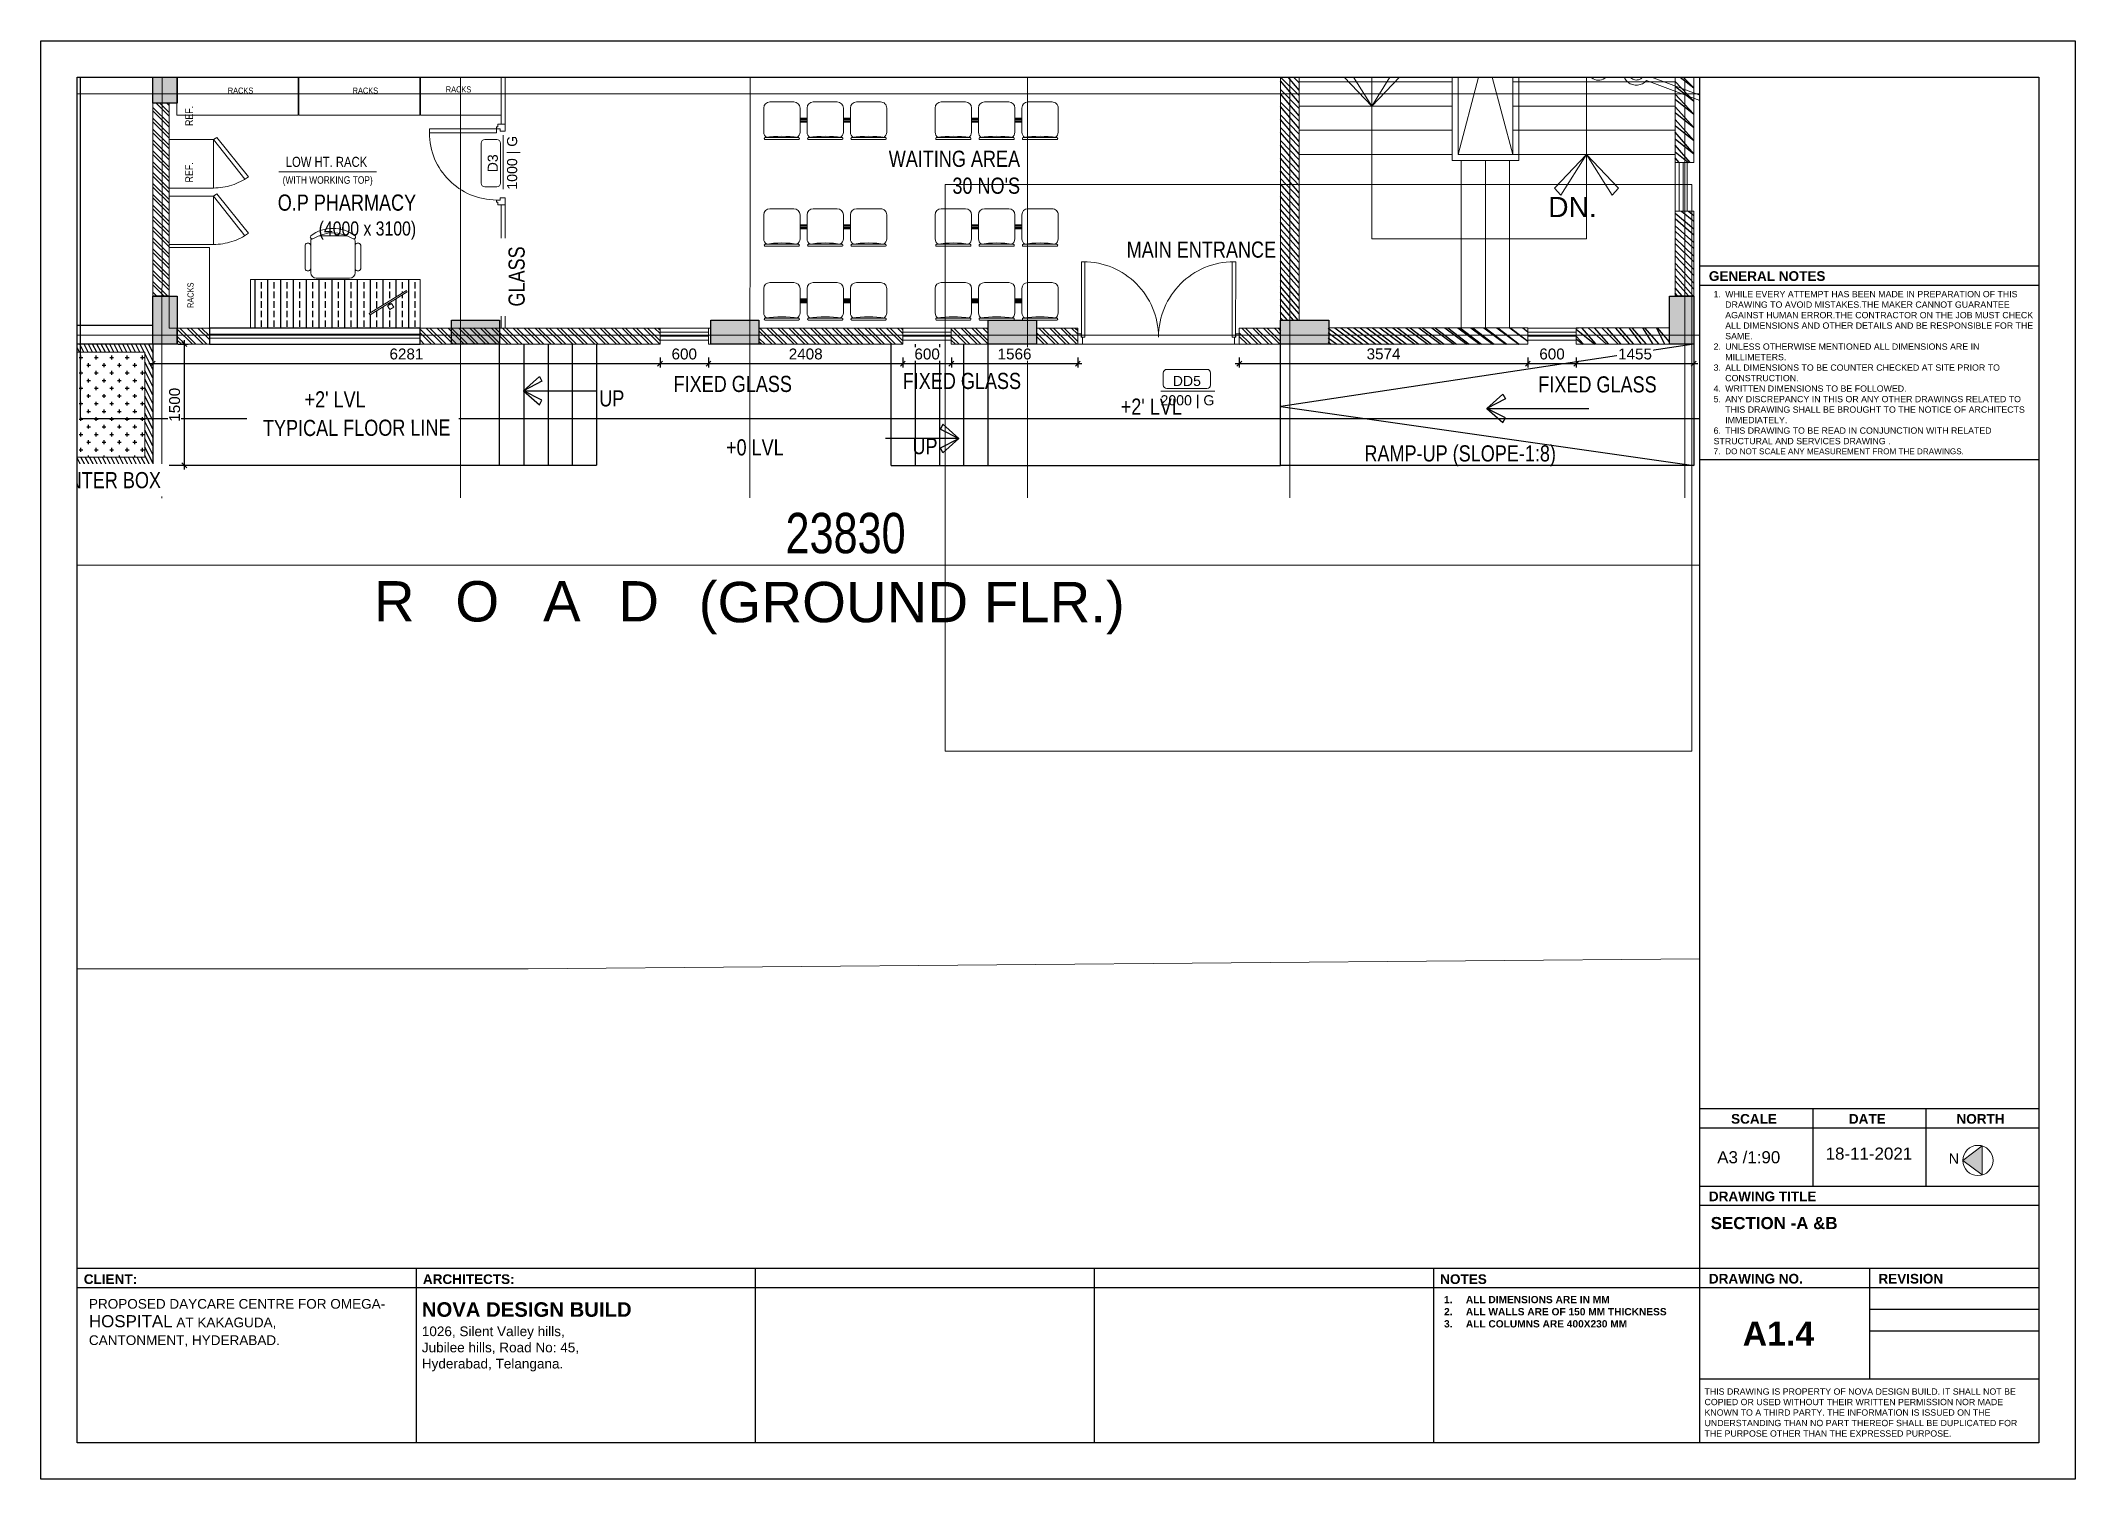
# Paper-space layout 'SECTION' of a CAD drawing. Header units: metres, sheet in millimetres. Extents: x 0 to 420, y 0 to 297.
# The model-space entities are those that its viewports show. They can reach past a viewport. Long polylines and large blocks are cut down to what shows.
import ezdxf
from ezdxf.enums import TextEntityAlignment as Align

# ---------------------------------------------------------------- set-up
doc = ezdxf.new("R2010")
doc.units = ezdxf.units.M
doc.header["$LTSCALE"] = 5
doc.header["$PDMODE"] = 3
doc.header["$PDSIZE"] = 20
for name, pattern in [('CENTER', [2, 1.25, -0.25, 0.25, -0.25]), ('CONTINUA', [0]), ('DASHED', [0.75, 0.5, -0.25]), ('HIDDEN', [0.375, 0.25, -0.125])]:
    doc.linetypes.add(name, pattern=pattern)
for name, color, linetype in [('A-COLUMN', 3, 'Continuous'), ('A-DIM', 2, 'Continuous'), ('A-hatch', 251, 'Continuous'), ('A-PLOT BOUNDARY', 1, 'Continuous'), ('A-TEXT', 3, 'Continuous'), ('A-TEXT-DOOR', 11, 'Continuous'), ('A-TITLE-BORDER', 250, 'Continuous'), ('A-Wall', 1, 'Continuous'), ('WINDOW', 4, 'Continuous')]:
    doc.layers.add(name, color=color, linetype=linetype)
for name, color, linetype, lineweight in [('A-DETL-LLIN', 251, 'Continuous', 5), ('A-Door', 11, 'Continuous', 15), ('A-DOOR-FRAM', 11, 'Continuous', 9), ('A-FLOR-GRID', 252, 'CENTER', 9), ('A-FURN', 251, 'Continuous', 5), ('A-FURN-FREE', 253, 'Continuous', 5), ('A-Furniture', 252, 'Continuous', 5), ('A-WALL-FULL', 4, 'Continuous', 15), ('A-WIND', 152, 'Continuous', 5), ('I-FURN', 55, 'Continuous', 9)]:
    doc.layers.add(name, color=color, linetype=linetype, lineweight=lineweight)
doc.styles.add('Arial', font='arial.ttf', dxfattribs={"height": 135})
doc.styles.add('CEN GOTHIC', font='GOTHIC.TTF', dxfattribs={"width": 0.7})
doc.styles.add('century', font='GOTHIC.TTF', dxfattribs={"width": 0.8})
doc.styles.add('Century Gothic_B', font='GOTHICB.TTF', dxfattribs={"height": 200})
doc.styles.add('ISO', font='simplex.shx', dxfattribs={"width": 0.8})
doc.styles.add('simplex-0.8', font='simplex.shx', dxfattribs={"width": 0.8})
doc.dimstyles.new('1-50', dxfattribs={"dimscale": 50, "dimtxt": 5, "dimasz": 1.25, "dimexe": 1, "dimexo": 1, "dimgap": 0, "dimtad": 0, "dimdec": 0, "dimrnd": 5, "dimzin": 12, "dimdsep": 46, "dimtxsty": 'CEN GOTHIC', "dimblk": 'ARCHTICK', "dimcen": 1, "dimdle": 1, "dimclrd": 6, "dimclre": 6, "dimclrt": 256, "dimadec": 0, "dimazin": 3, "dimtfac": 1, "dimtdec": 0, "dimtmove": 1, "dimatfit": 2, "dimfxl": 5, "dimfxlon": 1, "dimtvp": 0.75, "dimtolj": 1, "dimtzin": 12, "dimlwd": 18, "dimlwe": 18, "dimarcsym": 0})
doc.dimstyles.new('NovaDB_MM', dxfattribs={"dimtxt": 135, "dimasz": 60, "dimexe": 50, "dimexo": 50, "dimgap": 50, "dimtad": 1, "dimdec": 0, "dimzin": 0, "dimdsep": 46, "dimtxsty": 'Arial', "dimblk": 'OBLIQUE', "dimcen": 12, "dimdle": 50, "dimadec": 0, "dimazin": 0, "dimtfac": 1, "dimtdec": 0, "dimtofl": 0, "dimtmove": 0, "dimatfit": 3, "dimldrblk": 'OPEN90', "dimfxl": 50, "dimfxlon": 1, "dimtolj": 1, "dimtzin": 0, "dimarcsym": 0})

psp = doc.layouts.new('SECTION')

# ---------------------------------------------------------------- texts
at = {"layer": 'A-COLUMN', "attachment_point": 1, "style": 'Arial'}
for s, width, insert, char_height in [('\\A1;\\pi-2.40001,l3.60001,t3.60001;{\\H1.08333x;1.^IWHILE EVERY ATTEMPT HAS BEEN MADE IN PREPARATION OF THIS \\P\\pi0,t1.2;DRAWING TO AVOID MISTAKES.THE MAKER CANNOT GUARANTEE \\PAGAINST HUMAN ERROR.THE CONTRACTOR ON THE JOB MUST CHECK \\PALL DIMENSIONS AND OTHER DETAILS AND BE RESPONSIBLE FOR THE \\PSAME.\\P\\pi-2.40001,t3.60001;2.^IUNLESS OTHERWISE MENTIONED ALL DIMENSIONS ARE IN \\P\\pi0,t1.2;MILLIMETERS.\\P\\pi-2.40001,t3.60001;3.^IALL DIMENSIONS TO BE COUNTER CHECKED AT SITE PRIOR TO \\P\\pi0,t1.2;CONSTRUCTION.\\P\\pi-2.40001,t3.60001;4.^IWRITTEN DIMENSIONS TO BE FOLLOWED.\\P5.^IANY DISCREPANCY IN THIS OR ANY OTHER DRAWINGS RELATED TO \\P\\pi0,t1.2;THIS DRAWING SHALL BE BROUGHT TO THE NOTICE OF ARCHITECTS \\PIMMEDIATELY.\\P\\pi-2.40001,t3.60001;6.^ITHIS DRAWING TO BE READ IN CONJUNCTION WITH RELATED \\P\\pi0,t1.2;STRUCTURAL AND SERVICES DRAWING .}\\P\\pi-2.40001,t3.60001;7.^IDO NOT SCALE ANY MEASUREMENT FROM THE DRAWINGS.', 68.3626, (343.96, 245.14), 1.2), ('\\A1;{\\fArial|b1|i0|c0|p34;NOVA DESIGN BUILD\\P\\fArial|b0|i0|c0|p34;\\H0.66667x;1026, Silent Valley hills, \\PJubilee hills, Road No: 45,\\PHyderabad, Telangana.}', 4341.8202, (78.5, 36.36), 3), ('\\A1;\\pi-4.5,l7.5,t7.5;{\\fArial|b1|i0|c0|p34;1.^IALL DIMENSIONS ARE IN MM\\P2.^IALL WALLS ARE OF 150 MM THICKNESS\\P3.^IALL COLUMNS ARE 400X230 MM }', 4341.8202, (286.52, 37.66), 1.5), ('\\A1;{\\H1.08333x;THIS DRAWING IS PROPERTY OF NOVA DESIGN BUILD. IT SHALL NOT BE COPIED OR USED WITHOUT THEIR WRITTEN PERMISSION NOR MADE KNOWN TO A THIRD PARTY. THE INFORMATION IS ISSUED ON THE UNDERSTANDING THAN NO PART THEREOF SHALL BE DUPLICATED FOR THE PURPOSE OTHER THAN THE EXPRESSED PURPOSE.}', 68.3626, (343.28, 18.58), 1.2)]:
    psp.add_mtext_dynamic_manual_height_columns(s, width=width, gutter_width=1, heights=[0], dxfattribs=dict(at, insert=insert, char_height=char_height))
at = {"layer": 'A-COLUMN', "insert": (9.78, 37.03), "char_height": 2, "width": 4341.8202, "attachment_point": 1, "style": 'Arial'}
psp.add_mtext('PROPOSED DAYCARE CENTRE FOR OMEGA-{\\H1.25x;\\PHOSPITAL} AT KAKAGUDA, \\PCANTONMENT, HYDERABAD.', dxfattribs=at)
at = {"layer": 'A-TEXT', "color": 3, "style": 'Arial'}
psp.add_text('N', height=2.12, dxfattribs=at).set_placement((393.69, 64.95))
at = {"layer": 'A-TEXT', "color": 3, "attachment_point": 1, "style": 'Arial'}
for s, width, heights, insert, char_height in [('{\\fArial|b1|i0|c0|p34;GENERAL NOTES}', 3235.3195, [0], (344.18, 249.22), 2), ('\\pi955.32599;{\\fArial|b1|i0|c0|p34;SCALE}', 1919.8812, [0], (-606.56, 75.22), 2), ('\\pi956.30825;{\\fArial|b1|i0|c0|p34;DATE}', 1919.8812, [0], (-583.23, 75.22), 2), ('\\pi955.18479;{\\fArial|b1|i0|c0|p34;NORTH}', 1919.8812, [0], (-559.89, 75.22), 2), ('\\A1;A3 /1:90', 300, [2.59], (345.91, 67.55), 2.5), ('18-11-2021', 300, [0], (368.29, 68.3), 2.5), ('{\\fArial|b1|i0|c0|p34;DRAWING TITLE}', 2653.6942, [0], (344.18, 59.22), 2), ('\\pi-7.5,l10,t10;{\\fArial|b1|i0|c0|p34;SECTION -A &B}', 6323.5565, [40.17], (342.06, 53.96), 2.5), ('{\\fArial|b1|i0|c0|p34;CLIENT:}', 1919.8812, [0], (8.72, 42.13), 2), ('{\\fArial|b1|i0|c0|p34;ARCHITECTS:}', 1919.8812, [0], (78.72, 42.13), 2), ('{\\fArial|b1|i0|c0|p34;NOTES}', 1919.8812, [0], (288.72, 42.13), 2), ('{\\fArial|b1|i0|c0|p34;DRAWING NO.}', 2653.6942, [0], (344.18, 42.22), 2), ('{\\fArial|b1|i0|c0|p34;REVISION}', 2653.6942, [0], (379.18, 42.22), 2), ('\\pi1409.2003;{\\fArial|b1|i0|c0|p34;A1.4}', 2832.9948, [0], (-1058.04, 32.38), 5)]:
    psp.add_mtext_dynamic_manual_height_columns(s, width=width, gutter_width=1, heights=heights, dxfattribs=dict(at, insert=insert, char_height=char_height))

msp = doc.modelspace()

# ---------------------------------------------------------------- texts
at = {"layer": 'A-TEXT'}
for s, insert, char_height, width, attachment_point, style in [('\\pi420.82337,t645.82337;{\\fArial|b0|i0|c0|p34;RACKS}', (564708.6, 43719), 75, 1119.464, 1, 'simplex-0.8'), ('\\pi420.82337,t645.82337;{\\fArial|b0|i0|c0|p34;RACKS}', (566254.9, 43719), 75, 1119.464, 1, 'simplex-0.8'), ('\\pi420.82337,t645.82337;{\\fArial|b0|i0|c0|p34;RACKS}', (567408.7, 43733.6), 75, 1119.464, 1, 'simplex-0.8'), ('{\\fArial|b0|i0|c0|p34;LOW HT. RACK}', (566856, 42734.3), 125, 1832.111, 9, 'ISO'), ("{\\fArial|b0|i0|c0|p34;WAITING AREA\\P30 NO'S}", (574942.1, 42400.7, 1202854.9), 200, 2075.039, 9, 'century'), ('DN.', (581483.4, 42364.8), 250, 1986.221, 1, 'Arial'), ('{\\fArial|b0|i0|c0|p34;MAIN ENTRANCE}', (576262.7, 41609.2), 200, 2849.714, 7, 'century'), ('{\\fArial|b0|i0|c0|p34;FIXED GLASS}', (572116.7, 39945.2), 200, 2437.611, 9, 'century'), ('{\\fArial|b0|i0|c0|p34;FIXED GLASS}', (574954.4, 39982.2), 200, 2437.611, 9, 'century'), ('{\\fArial|b0|i0|c0|p34;FIXED GLASS}', (582826.7, 39939.1), 200, 2437.611, 9, 'century'), ("{\\fArial|b0|i0|c0|p34;+2' LVL}", (566837.2, 39757), 200, 1630.991, 9, 'century'), ('\\pi673.88569;{\\fArial|b0|i0|c0|p34;UP}', (569056.3, 39766.1), 200, 1630.991, 7, 'century'), ("{\\fArial|b0|i0|c0|p34;+2' LVL}", (576946.2, 39667.4), 200, 1630.991, 9, 'century'), ('{\\fArial|b0|i0|c0|p34;+0 LVL}', (572014.8, 39159.6), 200, 1630.991, 9, 'century'), ('{\\fArial|b0|i0|c0|p34;UP}', (573920, 39174.2), 200, 1630.991, 9, 'century'), ('{\\fArial|b0|i0|c0|p34;RAMP-UP (SLOPE-1:8)}', (581579.6, 39027.2, 2405709.8), 200, 2615.307, 9, 'century'), ('\\pi11.74555;{\\fArial|b0|i0|c0|p34;\\T2;ROAD}', (566927.3, 37605.3), 500, 3182.768, 1, 'Century Gothic_B'), ('\\pi1485.8346;{\\fArial|b0|i0|c0|p34;(GROUND FLR.)}', (569476.5, 37595.9), 500, 8181.424, 1, 'Century Gothic_B')]:
    msp.add_mtext(s, dxfattribs=dict(at, insert=insert, char_height=char_height, width=width, attachment_point=attachment_point, style=style))
at = {"layer": 'A-TEXT', "insert": (567461.8, 41833, 574), "char_height": 200, "width": 2075.039, "attachment_point": 9, "style": 'century', "bg_fill": 2}
msp.add_mtext('{\\fArial|b0|i0|c0|p34;O.P PHARMACY\\P\\H0.875x;    (4000 x 3100)}', dxfattribs=at)
at = {"layer": 'A-TEXT', "insert": (564630, 40568.2), "char_height": 75, "width": 1119.464, "attachment_point": 1, "rotation": 90, "style": 'simplex-0.8'}
msp.add_mtext('\\pi420.82337,t645.82337;{\\fArial|b0|i0|c0|p34;RACKS}', dxfattribs=at)

# ---------------------------------------------------------------- blocks, each defined once
blk = doc.blocks.new('_ArchTick')
at = {"color": 0, "linetype": 'ByBlock', "const_width": 0.15}
blk.add_lwpolyline([(-0.5, -0.5), (0.5, 0.5)], dxfattribs=at)
blk = doc.blocks.new('*D389')
at = {"layer": 'A-DIM', "color": 6, "lineweight": 18, "transparency": 16777216}
for p, q in [((560865, 38053), (560865, 37753)), ((584698, 38053), (584698, 37753))]:
    blk.add_line(p, q, dxfattribs=at)
at = {"layer": 'A-DIM', "lineweight": 18, "transparency": 16777216}
blk.add_line((560815, 37803), (584748, 37803), dxfattribs=at)
at = {"layer": 'Defpoints', "color": 0, "transparency": 16777216}
for p in [(560865, 38392), (584698, 38392), (584698, 37803)]:
    blk.add_point(p, dxfattribs=at)
at = {"layer": 'A-DIM', "lineweight": 18, "transparency": 16777216, "xscale": 62.5, "yscale": 62.5, "zscale": 62.5, "rotation": 180}
blk.add_blockref('_ArchTick', (560865, 37803), dxfattribs=at)
at = {"layer": 'A-DIM', "lineweight": 18, "transparency": 16777216, "xscale": 62.5, "yscale": 62.5, "zscale": 62.5}
blk.add_blockref('_ArchTick', (584698, 37803), dxfattribs=at)
at = {"layer": 'A-DIM', "transparency": 16777216, "insert": (572781, 38197), "char_height": 500, "attachment_point": 5, "style": 'century'}
blk.add_mtext('\\A1;23830', dxfattribs=at)
blk = doc.blocks.new('C2')
at = {"layer": 'A-FURN-FREE'}
for p, q in [((0, 150), (0, -150)), ((375, 225), (75, 225)), ((440, 205), (440, -205)), ((465, 205), (465, -205)), ((75, -225), (375, -225))]:
    blk.add_line(p, q, dxfattribs=at)
for centre, radius, start, end in [((75, 150), 75, 90, 180), ((375, 150), 75, 29.8042, 90), ((1779, 0), 1354, 171.2925, 188.7075), ((453, 206), 12.5, 355.2643, 184.7357), ((75, -150), 75, 180, 270), ((375, -150), 75, 270, 330.1958), ((453, -206), 12.5, 175.2643, 4.7357)]:
    blk.add_arc(centre, radius, start, end, dxfattribs=at)
blk = doc.blocks.new('C3')
at = {"layer": 'A-Furniture'}
for p, q in [((-225, -215), (-312, -215)), ((-225, -220), (-312, -220)), ((-225, -233), (-312, -233)), ((-225, -247), (-312, -247)), ((312, -215), (225, -215)), ((312, -215), (225, -215)), ((312, -220), (225, -220)), ((312, -233), (225, -233)), ((312, -247), (225, -247)), ((-225, -260), (-312, -260)), ((-225, -265), (-312, -265)), ((312, -260), (225, -260)), ((312, -265), (225, -265)), ((312, -265), (225, -265))]:
    blk.add_line(p, q, dxfattribs=at)
at = {"layer": 'A-Furniture', "rotation": 90}
blk.add_blockref('C2', (-537, -465), dxfattribs=at)
at = {"layer": 'A-Furniture', "xscale": -1}
for p, rotation in [((0, -465), 270), ((537, -465), 269.9999999999854)]:
    blk.add_blockref('C2', p, dxfattribs=dict(at, rotation=rotation))
blk = doc.blocks.new('ARROW-KIRAN1')
at = {"layer": 'A-hatch', "linetype": 'Continuous'}
blk.add_lwpolyline([(0, 0), (-1.32, -1.18), (-1.53, -0.78), (0, 0), (-1.32, 1.17), (-1.53, 0.78), (0, 0)], close=True, dxfattribs=at)
blk = doc.blocks.new('double door 2d')
at = {"color": 8, "linetype": 'CONTINUA', "lineweight": 0, "ltscale": 2500}
blk.add_line((66.91, 0), (2.09, 0), dxfattribs=at)
at = {"layer": 'A-Door'}
for points in [[(1.54, 3.05), (3.02, 3.05), (3.02, 35.27), (1.54, 35.27)], [(67.46, 3.05), (65.98, 3.05), (65.98, 35.27), (67.46, 35.27)], [(1.5, 3.01), (1.5, 4.5), (0, 4.5), (0, 0), (2.09, 0), (2.09, 3.01)], [(67.5, 3.01), (67.5, 4.5), (69, 4.5), (69, 0), (66.91, 0), (66.91, 3.01)]]:
    blk.add_lwpolyline(points, close=True, dxfattribs=at)
at = {"layer": 'A-Door', "linetype": 'DASHED', "lineweight": 0, "ltscale": 10}
for centre, start, end in [((2.28, 3.05), 0, 90), ((66.72, 3.05), 90, 180)]:
    blk.add_arc(centre, 32.22, start, end, dxfattribs=at)
blk = doc.blocks.new('Inf_door_Flush frame  3D - 750X2250 D1-W-1734027-GFC - Second Floor Plan')
at = {"layer": 'A-Door'}
for p, q in [((-375, -19), (-375, 50)), ((-375, 50), (-310, 50)), ((-330, 3), (-330, -29)), ((-310, 3), (-330, 3)), ((-310, 50), (-310, 3)), ((310, 50), (310, 3)), ((375, 50), (310, 50)), ((310, 3), (330, 3)), ((330, 3), (330, -29)), ((375, -19), (375, 50)), ((-350, -19), (-375, -19)), ((-350, -29), (-350, -19)), ((-330, -29), (-350, -29)), ((295, -29), (295, -654)), ((330, -29), (295, -29)), ((330, -654), (330, -29)), ((330, -29), (350, -29)), ((350, -19), (375, -19)), ((350, -29), (350, -19)), ((295, -654), (330, -654))]:
    blk.add_line(p, q, dxfattribs=at)
at = {"layer": 'A-Door', "linetype": 'DASHED', "ltscale": 100}
blk.add_arc((295, -29), 625, 180, 270, dxfattribs=at)
blk = doc.blocks.new('DOOR-NAME-NEW')
at = {"layer": 'A-DOOR-FRAM'}
blk.add_line((-323, 0), (346, 0), dxfattribs=at)
blk.add_lwpolyline([(-293, 225, -0.414214), (-248, 270), (248, 270, -0.414214), (293, 225), (293, 77, -0.414214), (248, 32), (-248, 32, -0.414214), (-293, 77)], format="xyb", close=True, dxfattribs=at)
at = {"layer": 'A-TEXT', "color": 30, "true_color": 0xff8c1a, "style": 'Arial'}
for tag, p in [('D5C', (-1, 77)), ('DSIZE', (7, -210))]:
    blk.add_attdef(tag, text='', height=150, dxfattribs=at).set_placement(p, align=Align.CENTER)
blk = doc.blocks.new('COLB')
at = {"layer": 'A-hatch'}
h = blk.add_hatch(color=256, dxfattribs=at)
h.paths.add_polyline_path([(-12242, -6450), (-11943, -6450), (-11943, -7047), (-12242, -7047)])
h.paths.add_polyline_path([(-8545, -7047), (-8545, -6748), (-7947, -6748), (-7947, -7047)])
h.paths.add_polyline_path([(-5333, -7047), (-5333, -6748), (-4735, -6748), (-4735, -7047)])
h.paths.add_polyline_path([(-1897, -7047), (-1897, -6748), (-1299, -6748), (-1299, -7047)])
h.paths.add_polyline_path([(1726, -7047), (1726, -6748), (2324, -6748), (2324, -7047)])
h.paths.add_polyline_path([(6544, -6450), (6843, -6450), (6843, -7047), (6544, -7047)])
h.paths.add_polyline_path([(6544, 273), (6843, 273), (6843, -324), (6544, -324)])
h.paths.add_polyline_path([(6544, 2365), (6843, 2365), (6843, 1767), (6544, 1767)])
h.paths.add_polyline_path([(-5333, -2715), (-5333, -2416), (-4735, -2416), (-4735, -2715)])
h.paths.add_polyline_path([(-12242, -3462), (-11943, -3462), (-11943, -4059), (-12242, -4059)])
h.paths.add_polyline_path([(-12242, 273), (-11943, 273), (-11943, -324), (-12242, -324)])
h.paths.add_polyline_path([(-12242, 6025), (-11943, 6025), (-11943, 5427), (-12242, 5427)])
h.paths.add_polyline_path([(-11580, 10179), (-11678, 9897), (-12242, 10093), (-12144, 10376)])
h.paths.add_polyline_path([(-4735, 7798), (-4833, 7515), (-5398, 7712), (-5300, 7994)])
h.paths.add_polyline_path([(-5333, 2141), (-5333, 2439), (-4735, 2439), (-4735, 2141)])
h.paths.add_polyline_path([(2024, 5444), (1926, 5162), (1362, 5358), (1460, 5640)])
at = {"layer": 'A-COLUMN', "ltscale": 10}
for points in [[(-12242, -3462), (-11943, -3462), (-11943, -4059), (-12242, -4059)], [(-12242, -6450), (-11943, -6450), (-11943, -7047), (-12242, -7047)], [(6544, -6450), (6843, -6450), (6843, -7047), (6544, -7047)], [(-8545, -7047), (-8545, -6748), (-7947, -6748), (-7947, -7047)], [(-5333, -7047), (-5333, -6748), (-4735, -6748), (-4735, -7047)], [(-1897, -7047), (-1897, -6748), (-1299, -6748), (-1299, -7047)], [(1726, -7047), (1726, -6748), (2324, -6748), (2324, -7047)]]:
    blk.add_lwpolyline(points, close=True, dxfattribs=at)
blk = doc.blocks.new('COL.CEN')
at = {"layer": 'A-FLOR-GRID', "ltscale": 150}
for p, q in [((-7160, 2838), (-7149, 23397)), ((-3463, 2843), (-3463, 23397)), ((122, 2843), (134, 23397)), ((3558, 23397), (3558, 2843)), ((6808, 2843), (6819, 23397)), ((11700, 2843), (11712, 23397)), ((-10036, 7845), (13357, 7845)), ((-10036, 4858), (13357, 4858))]:
    blk.add_line(p, q, dxfattribs=at)
blk = doc.blocks.new('COL WITH GRID')
at = {"layer": 'A-DIM'}
blk.add_blockref('COLB', (-3123, 10035), dxfattribs=at)
at = {"layer": 'A-TEXT'}
blk.add_blockref('COL.CEN', (-8092, -1757), dxfattribs=at)
blk = doc.blocks.new('_Oblique')
at = {"color": 0, "linetype": 'ByBlock', "lineweight": -2}
blk.add_line((-0.5, -0.5), (0.5, 0.5), dxfattribs=at)
blk = doc.blocks.new('*D390')
at = {"layer": 'A-DIM', "color": 0, "lineweight": -2, "ltscale": 50, "transparency": 16777216}
for p, q in [((564590, 40590), (564590, 38990)), ((564515, 39040), (564640, 39040))]:
    blk.add_line(p, q, dxfattribs=at)
at = {"layer": 'A-DIM', "color": 0, "linetype": 'ByBlock', "lineweight": -2, "ltscale": 50, "transparency": 16777216}
blk.add_line((564515, 40540), (564640, 40540), dxfattribs=at)
at = {"layer": 'Defpoints', "color": 0, "ltscale": 50, "transparency": 16777216}
for p in [(564443, 40540), (564443, 39040), (564590, 39040)]:
    blk.add_point(p, dxfattribs=at)
at = {"layer": 'A-DIM', "color": 0, "lineweight": -2, "ltscale": 50, "transparency": 16777216, "xscale": 60, "yscale": 60, "zscale": 60}
for p, rotation in [((564590, 40540), 90), ((564590, 39040), 270)]:
    blk.add_blockref('_Oblique', p, dxfattribs=dict(at, rotation=rotation))
at = {"layer": 'A-DIM', "color": 0, "ltscale": 50, "transparency": 16777216, "insert": (564471, 39790), "char_height": 135, "attachment_point": 5, "rotation": 90, "style": 'Arial', "bg_fill": 3, "box_fill_scale": 1.1, "bg_fill_color": 256, "bg_fill_true_color": 13158600, "bg_fill_transparency": 0}
blk.add_mtext('\\A1;1500', dxfattribs=at)
blk = doc.blocks.new('_Open90')
at = {"color": 0, "linetype": 'ByBlock', "lineweight": -2}
for p, q in [((0, 0), (-1, 0)), ((-0.5, 0.5), (0, 0)), ((0, 0), (-0.5, -0.5))]:
    blk.add_line(p, q, dxfattribs=at)
blk = doc.blocks.new('DD')
at = {"layer": 'A-FURN-FREE', "lineweight": 0}
for p, q in [((-779, 419), (-229, 419)), ((-779, -181), (-779, 419)), ((-229, 419), (-188, 444)), ((-229, 419), (158, -73)), ((-229, -181), (-229, 419)), ((-229, 419), (-229, -181)), ((-188, 444), (204, -43)), ((-229, -181), (-779, -181))]:
    blk.add_line(p, q, dxfattribs=at)
at = {"layer": 'A-FURN-FREE', "linetype": 'DASHED', "lineweight": 0, "ltscale": 6}
blk.add_arc((-229, 569), 750, 270, 305.3146, dxfattribs=at)
at = {"layer": 'A-TEXT', "insert": (-578, 836), "char_height": 97.5, "width": 1455.3, "attachment_point": 3, "rotation": 90, "style": 'simplex-0.8'}
blk.add_mtext('\\pt292.5;{\\fArial|b0|i0|c0|p34;REF.}', dxfattribs=at)
blk = doc.blocks.new('SCREEN')
at = {"layer": 'A-FURN-FREE'}
for p, q in [((0, 0), (0, 540)), ((0, 540), (20, 540)), ((20, 540), (20, 0)), ((-18, 276), (0, 276)), ((-18, 264), (0, 264)), ((20, 0), (0, 0))]:
    blk.add_line(p, q, dxfattribs=at)
blk.add_lwpolyline([(-73, 242), (-18, 242), (-18, 298), (-73, 298)], close=True, dxfattribs=at)
blk = doc.blocks.new('CHAIR7-flat-19')
for p, q in [((171, 527), (-171, 527)), ((-345, 117), (-345, 410)), ((-275, 458), (-275, 69)), ((275, 69), (275, 458)), ((344, 117), (344, 410)), ((-206, 0), (206, 0))]:
    blk.add_line(p, q)
for centre, radius, start, end in [((-255, 512), 25.1, 143.3099, 302.0274), ((0, 160), 458, 53.1301, 126.8699), ((0, 111), 450, 57.5758, 122.4242), ((255, 512), 25.1, 237.9726, 36.6901), ((-310, 400), 35.8, 343.7398, 196.2602), ((-206, 458), 68.8, 152.4156, 180), ((206, 458), 68.8, 0, 27.5844), ((309, 400), 35.8, 343.7398, 196.2602), ((-310, 127), 35.8, 163.7398, 16.2602), ((-206, 69), 68.8, 180, 270), ((206, 69), 68.8, 270, 0), ((309, 127), 35.8, 163.7398, 16.2602)]:
    blk.add_arc(centre, radius, start, end)
blk = doc.blocks.new('*D391')
at = {"layer": 'A-DIM', "color": 0, "lineweight": -2, "transparency": 16777216}
for p, q in [((570483, 40350), (570483, 40250)), ((571083, 40350), (571083, 40250)), ((570433, 40300), (571133, 40300))]:
    blk.add_line(p, q, dxfattribs=at)
at = {"layer": 'Defpoints', "color": 0, "transparency": 16777216}
for p in [(570483, 40540), (571083, 40540), (571083, 40300)]:
    blk.add_point(p, dxfattribs=at)
at = {"layer": 'A-DIM', "color": 0, "lineweight": -2, "transparency": 16777216, "xscale": 60, "yscale": 60, "zscale": 60, "rotation": 180}
blk.add_blockref('_Oblique', (570483, 40300), dxfattribs=at)
at = {"layer": 'A-DIM', "color": 0, "lineweight": -2, "transparency": 16777216, "xscale": 60, "yscale": 60, "zscale": 60}
blk.add_blockref('_Oblique', (571083, 40300), dxfattribs=at)
at = {"layer": 'A-DIM', "color": 0, "transparency": 16777216, "insert": (570783, 40418), "char_height": 135, "attachment_point": 5, "style": 'Arial'}
blk.add_mtext('\\A1;600', dxfattribs=at)
blk = doc.blocks.new('*D392')
at = {"layer": 'A-DIM', "color": 0, "linetype": 'ByBlock', "lineweight": -2, "ltscale": 50, "transparency": 16777216}
blk.add_line((564201, 40375), (564201, 40250), dxfattribs=at)
at = {"layer": 'A-DIM', "color": 0, "lineweight": -2, "ltscale": 50, "transparency": 16777216}
for p, q in [((570483, 40375), (570483, 40250)), ((564151, 40300), (570533, 40300))]:
    blk.add_line(p, q, dxfattribs=at)
at = {"layer": 'Defpoints', "color": 0, "ltscale": 50, "transparency": 16777216}
for p in [(564201, 40540), (570483, 40540), (570483, 40300)]:
    blk.add_point(p, dxfattribs=at)
at = {"layer": 'A-DIM', "color": 0, "lineweight": -2, "ltscale": 50, "transparency": 16777216, "xscale": 60, "yscale": 60, "zscale": 60, "rotation": 180}
blk.add_blockref('_Oblique', (564201, 40300), dxfattribs=at)
at = {"layer": 'A-DIM', "color": 0, "lineweight": -2, "ltscale": 50, "transparency": 16777216, "xscale": 60, "yscale": 60, "zscale": 60}
blk.add_blockref('_Oblique', (570483, 40300), dxfattribs=at)
at = {"layer": 'A-DIM', "color": 0, "ltscale": 50, "transparency": 16777216, "insert": (567342, 40418), "char_height": 135, "attachment_point": 5, "style": 'Arial', "bg_fill": 3, "box_fill_scale": 1.1, "bg_fill_color": 256, "bg_fill_true_color": 13158600, "bg_fill_transparency": 0}
blk.add_mtext('\\A1;6281', dxfattribs=at)
blk = doc.blocks.new('*D393')
at = {"layer": 'A-DIM', "color": 0, "linetype": 'ByBlock', "lineweight": -2, "ltscale": 50, "transparency": 16777216}
blk.add_line((571083, 40375), (571083, 40250), dxfattribs=at)
at = {"layer": 'A-DIM', "color": 0, "lineweight": -2, "ltscale": 50, "transparency": 16777216}
for p, q in [((573491, 40375), (573491, 40250)), ((571033, 40300), (573541, 40300))]:
    blk.add_line(p, q, dxfattribs=at)
at = {"layer": 'Defpoints', "color": 0, "ltscale": 50, "transparency": 16777216}
for p in [(571083, 40540), (573491, 40540), (573491, 40300)]:
    blk.add_point(p, dxfattribs=at)
at = {"layer": 'A-DIM', "color": 0, "lineweight": -2, "ltscale": 50, "transparency": 16777216, "xscale": 60, "yscale": 60, "zscale": 60, "rotation": 180}
blk.add_blockref('_Oblique', (571083, 40300), dxfattribs=at)
at = {"layer": 'A-DIM', "color": 0, "lineweight": -2, "ltscale": 50, "transparency": 16777216, "xscale": 60, "yscale": 60, "zscale": 60}
blk.add_blockref('_Oblique', (573491, 40300), dxfattribs=at)
at = {"layer": 'A-DIM', "color": 0, "ltscale": 50, "transparency": 16777216, "insert": (572287, 40418), "char_height": 135, "attachment_point": 5, "style": 'Arial', "bg_fill": 3, "box_fill_scale": 1.1, "bg_fill_color": 256, "bg_fill_true_color": 13158600, "bg_fill_transparency": 0}
blk.add_mtext('\\A1;2408', dxfattribs=at)
blk = doc.blocks.new('*D394')
at = {"layer": 'A-DIM', "color": 0, "linetype": 'ByBlock', "lineweight": -2, "ltscale": 50, "transparency": 16777216}
blk.add_line((573491, 40375), (573491, 40250), dxfattribs=at)
at = {"layer": 'A-DIM', "color": 0, "lineweight": -2, "ltscale": 50, "transparency": 16777216}
for p, q in [((574091, 40375), (574091, 40250)), ((573441, 40300), (574141, 40300))]:
    blk.add_line(p, q, dxfattribs=at)
at = {"layer": 'Defpoints', "color": 0, "ltscale": 50, "transparency": 16777216}
for p in [(573491, 40540), (574091, 40540), (574091, 40300)]:
    blk.add_point(p, dxfattribs=at)
at = {"layer": 'A-DIM', "color": 0, "lineweight": -2, "ltscale": 50, "transparency": 16777216, "xscale": 60, "yscale": 60, "zscale": 60, "rotation": 180}
blk.add_blockref('_Oblique', (573491, 40300), dxfattribs=at)
at = {"layer": 'A-DIM', "color": 0, "lineweight": -2, "ltscale": 50, "transparency": 16777216, "xscale": 60, "yscale": 60, "zscale": 60}
blk.add_blockref('_Oblique', (574091, 40300), dxfattribs=at)
at = {"layer": 'A-DIM', "color": 0, "ltscale": 50, "transparency": 16777216, "insert": (573791, 40418), "char_height": 135, "attachment_point": 5, "style": 'Arial', "bg_fill": 3, "box_fill_scale": 1.1, "bg_fill_color": 256, "bg_fill_true_color": 13158600, "bg_fill_transparency": 0}
blk.add_mtext('\\A1;600', dxfattribs=at)
blk = doc.blocks.new('*D395')
at = {"layer": 'A-DIM', "color": 0, "linetype": 'ByBlock', "lineweight": -2, "ltscale": 50, "transparency": 16777216}
blk.add_line((577657, 40375), (577657, 40250), dxfattribs=at)
at = {"layer": 'A-DIM', "color": 0, "lineweight": -2, "ltscale": 50, "transparency": 16777216}
for p, q in [((581231, 40375), (581231, 40250)), ((577607, 40300), (581281, 40300))]:
    blk.add_line(p, q, dxfattribs=at)
at = {"layer": 'Defpoints', "color": 0, "ltscale": 50, "transparency": 16777216}
for p in [(577657, 40538), (581231, 40540), (581231, 40300)]:
    blk.add_point(p, dxfattribs=at)
at = {"layer": 'A-DIM', "color": 0, "lineweight": -2, "ltscale": 50, "transparency": 16777216, "xscale": 60, "yscale": 60, "zscale": 60, "rotation": 180}
blk.add_blockref('_Oblique', (577657, 40300), dxfattribs=at)
at = {"layer": 'A-DIM', "color": 0, "lineweight": -2, "ltscale": 50, "transparency": 16777216, "xscale": 60, "yscale": 60, "zscale": 60}
blk.add_blockref('_Oblique', (581231, 40300), dxfattribs=at)
at = {"layer": 'A-DIM', "color": 0, "ltscale": 50, "transparency": 16777216, "insert": (579444, 40419), "char_height": 135, "attachment_point": 5, "style": 'Arial', "bg_fill": 3, "box_fill_scale": 1.1, "bg_fill_color": 256, "bg_fill_true_color": 13158600, "bg_fill_transparency": 0}
blk.add_mtext('\\A1;3574', dxfattribs=at)
blk = doc.blocks.new('*D385')
at = {"layer": 'A-DIM', "color": 0, "linetype": 'ByBlock', "lineweight": -2, "ltscale": 50, "transparency": 16777216}
blk.add_line((581231, 40375), (581231, 40250), dxfattribs=at)
at = {"layer": 'A-DIM', "color": 0, "lineweight": -2, "ltscale": 50, "transparency": 16777216}
for p, q in [((581831, 40375), (581831, 40250)), ((581181, 40300), (581881, 40300))]:
    blk.add_line(p, q, dxfattribs=at)
at = {"layer": 'Defpoints', "color": 0, "ltscale": 50, "transparency": 16777216}
for p in [(581231, 40540), (581831, 40540), (581831, 40300)]:
    blk.add_point(p, dxfattribs=at)
at = {"layer": 'A-DIM', "color": 0, "lineweight": -2, "ltscale": 50, "transparency": 16777216, "xscale": 60, "yscale": 60, "zscale": 60, "rotation": 180}
blk.add_blockref('_Oblique', (581231, 40300), dxfattribs=at)
at = {"layer": 'A-DIM', "color": 0, "lineweight": -2, "ltscale": 50, "transparency": 16777216, "xscale": 60, "yscale": 60, "zscale": 60}
blk.add_blockref('_Oblique', (581831, 40300), dxfattribs=at)
at = {"layer": 'A-DIM', "color": 0, "ltscale": 50, "transparency": 16777216, "insert": (581531, 40418), "char_height": 135, "attachment_point": 5, "style": 'Arial', "bg_fill": 3, "box_fill_scale": 1.1, "bg_fill_color": 256, "bg_fill_true_color": 13158600, "bg_fill_transparency": 0}
blk.add_mtext('\\A1;600', dxfattribs=at)
blk = doc.blocks.new('*D396')
at = {"layer": 'A-DIM', "color": 0, "linetype": 'ByBlock', "lineweight": -2, "ltscale": 50, "transparency": 16777216}
blk.add_line((581831, 40375), (581831, 40250), dxfattribs=at)
at = {"layer": 'A-DIM', "color": 0, "lineweight": -2, "ltscale": 50, "transparency": 16777216}
for p, q in [((583286, 40375), (583286, 40250)), ((581781, 40300), (583336, 40300))]:
    blk.add_line(p, q, dxfattribs=at)
at = {"layer": 'Defpoints', "color": 0, "ltscale": 50, "transparency": 16777216}
for p in [(581831, 40540), (583286, 40540), (583286, 40300)]:
    blk.add_point(p, dxfattribs=at)
at = {"layer": 'A-DIM', "color": 0, "lineweight": -2, "ltscale": 50, "transparency": 16777216, "xscale": 60, "yscale": 60, "zscale": 60, "rotation": 180}
blk.add_blockref('_Oblique', (581831, 40300), dxfattribs=at)
at = {"layer": 'A-DIM', "color": 0, "lineweight": -2, "ltscale": 50, "transparency": 16777216, "xscale": 60, "yscale": 60, "zscale": 60}
blk.add_blockref('_Oblique', (583286, 40300), dxfattribs=at)
at = {"layer": 'A-DIM', "color": 0, "ltscale": 50, "transparency": 16777216, "insert": (582559, 40418), "char_height": 135, "attachment_point": 5, "style": 'Arial', "bg_fill": 3, "box_fill_scale": 1.1, "bg_fill_color": 256, "bg_fill_true_color": 13158600, "bg_fill_transparency": 0}
blk.add_mtext('\\A1;1455', dxfattribs=at)
blk = doc.blocks.new('*D397')
at = {"layer": 'A-DIM', "color": 0, "linetype": 'ByBlock', "lineweight": -2, "ltscale": 50, "transparency": 16777216}
blk.add_line((583494, 42190), (583619, 42190), dxfattribs=at)
at = {"layer": 'A-DIM', "color": 0, "lineweight": -2, "ltscale": 50, "transparency": 16777216}
for p, q in [((583569, 42240), (583569, 40490)), ((583494, 40540), (583619, 40540))]:
    blk.add_line(p, q, dxfattribs=at)
at = {"layer": 'Defpoints', "color": 0, "ltscale": 50, "transparency": 16777216}
for p in [(583286, 42190), (583286, 40540), (583569, 40540)]:
    blk.add_point(p, dxfattribs=at)
at = {"layer": 'A-DIM', "color": 0, "lineweight": -2, "ltscale": 50, "transparency": 16777216, "xscale": 60, "yscale": 60, "zscale": 60}
for p, rotation in [((583569, 42190), 90), ((583569, 40540), 270)]:
    blk.add_blockref('_Oblique', p, dxfattribs=dict(at, rotation=rotation))
at = {"layer": 'A-DIM', "color": 0, "ltscale": 50, "transparency": 16777216, "insert": (583450, 41365), "char_height": 135, "attachment_point": 5, "rotation": 90, "style": 'Arial', "bg_fill": 3, "box_fill_scale": 1.1, "bg_fill_color": 256, "bg_fill_true_color": 13158600, "bg_fill_transparency": 0}
blk.add_mtext('\\A1;1650', dxfattribs=at)
blk = doc.blocks.new('*D398')
at = {"layer": 'A-DIM', "color": 0, "linetype": 'ByBlock', "lineweight": -2, "ltscale": 50, "transparency": 16777216}
blk.add_line((583494, 42790), (583619, 42790), dxfattribs=at)
at = {"layer": 'A-DIM', "color": 0, "lineweight": -2, "ltscale": 50, "transparency": 16777216}
for p, q in [((583569, 42840), (583569, 42140)), ((583494, 42190), (583619, 42190))]:
    blk.add_line(p, q, dxfattribs=at)
at = {"layer": 'Defpoints', "color": 0, "ltscale": 50, "transparency": 16777216}
for p in [(583286, 42790), (583286, 42190), (583569, 42190)]:
    blk.add_point(p, dxfattribs=at)
at = {"layer": 'A-DIM', "color": 0, "lineweight": -2, "ltscale": 50, "transparency": 16777216, "xscale": 60, "yscale": 60, "zscale": 60}
for p, rotation in [((583569, 42790), 90), ((583569, 42190), 270)]:
    blk.add_blockref('_Oblique', p, dxfattribs=dict(at, rotation=rotation))
at = {"layer": 'A-DIM', "color": 0, "ltscale": 50, "transparency": 16777216, "insert": (583450, 42490), "char_height": 135, "attachment_point": 5, "rotation": 90, "style": 'Arial', "bg_fill": 3, "box_fill_scale": 1.1, "bg_fill_color": 256, "bg_fill_true_color": 13158600, "bg_fill_transparency": 0}
blk.add_mtext('\\A1;600', dxfattribs=at)
blk = doc.blocks.new('*D399')
at = {"layer": 'A-DIM', "color": 0, "lineweight": -2, "ltscale": 50, "transparency": 16777216}
for p, q in [((583494, 45476), (583619, 45476)), ((583569, 42740), (583569, 45526))]:
    blk.add_line(p, q, dxfattribs=at)
at = {"layer": 'A-DIM', "color": 0, "linetype": 'ByBlock', "lineweight": -2, "ltscale": 50, "transparency": 16777216}
blk.add_line((583494, 42790), (583619, 42790), dxfattribs=at)
at = {"layer": 'Defpoints', "color": 0, "ltscale": 50, "transparency": 16777216}
for p in [(583286, 45476), (583569, 45476), (583286, 42790)]:
    blk.add_point(p, dxfattribs=at)
at = {"layer": 'A-DIM', "color": 0, "lineweight": -2, "ltscale": 50, "transparency": 16777216, "xscale": 60, "yscale": 60, "zscale": 60}
for p, rotation in [((583569, 45476), 90), ((583569, 42790), 270)]:
    blk.add_blockref('_Oblique', p, dxfattribs=dict(at, rotation=rotation))
at = {"layer": 'A-DIM', "color": 0, "ltscale": 50, "transparency": 16777216, "insert": (583450, 44133), "char_height": 135, "attachment_point": 5, "rotation": 90, "style": 'Arial', "bg_fill": 3, "box_fill_scale": 1.1, "bg_fill_color": 256, "bg_fill_true_color": 13158600, "bg_fill_transparency": 0}
blk.add_mtext('\\A1;2686', dxfattribs=at)
blk = doc.blocks.new('*D403')
at = {"layer": 'A-DIM', "color": 0, "linetype": 'ByBlock', "lineweight": -2, "ltscale": 50, "transparency": 16777216}
blk.add_line((574091, 40375), (574091, 40250), dxfattribs=at)
at = {"layer": 'A-DIM', "color": 0, "lineweight": -2, "ltscale": 50, "transparency": 16777216}
for p, q in [((575657, 40375), (575657, 40250)), ((574041, 40300), (575707, 40300))]:
    blk.add_line(p, q, dxfattribs=at)
at = {"layer": 'Defpoints', "color": 0, "ltscale": 50, "transparency": 16777216}
for p in [(574091, 40540), (575657, 40539), (575657, 40300)]:
    blk.add_point(p, dxfattribs=at)
at = {"layer": 'A-DIM', "color": 0, "lineweight": -2, "ltscale": 50, "transparency": 16777216, "xscale": 60, "yscale": 60, "zscale": 60, "rotation": 180}
blk.add_blockref('_Oblique', (574091, 40300), dxfattribs=at)
at = {"layer": 'A-DIM', "color": 0, "lineweight": -2, "ltscale": 50, "transparency": 16777216, "xscale": 60, "yscale": 60, "zscale": 60}
blk.add_blockref('_Oblique', (575657, 40300), dxfattribs=at)
at = {"layer": 'A-DIM', "color": 0, "ltscale": 50, "transparency": 16777216, "insert": (574874, 40418), "char_height": 135, "attachment_point": 5, "style": 'Arial', "bg_fill": 3, "box_fill_scale": 1.1, "bg_fill_color": 256, "bg_fill_true_color": 13158600, "bg_fill_transparency": 0}
blk.add_mtext('\\A1;1566', dxfattribs=at)
blk = doc.blocks.new('*D404')
at = {"layer": 'A-DIM', "color": 0, "lineweight": -2, "ltscale": 50, "transparency": 16777216}
for p, q in [((575607, -490), (577689, -490)), ((577639, -415), (577639, -540))]:
    blk.add_line(p, q, dxfattribs=at)
at = {"layer": 'A-DIM', "color": 0, "linetype": 'ByBlock', "lineweight": -2, "ltscale": 50, "transparency": 16777216}
blk.add_line((575657, -415), (575657, -540), dxfattribs=at)
at = {"layer": 'Defpoints', "color": 0, "ltscale": 50, "transparency": 16777216}
for p in [(575657, 40539), (577639, -251), (577639, -490)]:
    blk.add_point(p, dxfattribs=at)
at = {"layer": 'A-DIM', "color": 0, "lineweight": -2, "ltscale": 50, "transparency": 16777216, "xscale": 60, "yscale": 60, "zscale": 60, "rotation": 180}
blk.add_blockref('_Oblique', (575657, -490), dxfattribs=at)
at = {"layer": 'A-DIM', "color": 0, "lineweight": -2, "ltscale": 50, "transparency": 16777216, "xscale": 60, "yscale": 60, "zscale": 60}
blk.add_blockref('_Oblique', (577639, -490), dxfattribs=at)
at = {"layer": 'A-DIM', "color": 0, "ltscale": 50, "transparency": 16777216, "insert": (576648, -371), "char_height": 135, "attachment_point": 5, "style": 'Arial', "bg_fill": 3, "box_fill_scale": 1.1, "bg_fill_color": 256, "bg_fill_true_color": 13158600, "bg_fill_transparency": 0}
blk.add_mtext('\\A1;1982', dxfattribs=at)

# ---------------------------------------------------------------- dimensions: what is measured, and where the dimension line sits
at = {"layer": 'A-DIM'}
dim = msp.add_linear_dim(base=(571082.7, 40299.5), p1=(570482.7, 40539.9), p2=(571082.7, 40539.9), dimstyle='NovaDB_MM', dxfattribs=at)
dim.commit()
dim.dimension.update_dxf_attribs({"geometry": '*D391', "text_midpoint": (570782.7, 40418.5)})
at = {"layer": 'A-DIM', "color": 1}
dim = msp.add_aligned_dim(p1=(560865.2, 38392.3), p2=(584697.6, 38392.3), distance=-589.4, dimstyle='1-50', override={"dimtxt": 10, "dimtxsty": 'century', "dimblk": 'ArchTick', "dimclrd": 256, "dimclre": 6}, dxfattribs=at)
dim.commit()
dim.dimension.update_dxf_attribs({"geometry": '*D389', "text_midpoint": (572781.4, 38196.8)})

# ---------------------------------------------------------------- hatches: boundary and pattern name
at = {"layer": 'A-hatch'}
h = msp.add_hatch(dxfattribs=at)
h.set_pattern_fill('ANSI32', color=256, scale=300, angle=90)
h.set_pattern_definition([(135, (-235513355.82, -1932131923.54), (-79.5495128835, -79.5495128835), []), (135, (-235513355.82, -1932131870.51), (-79.5495128835, -79.5495128835), [])])
h.paths.add_polyline_path([(578399.6, 47446.1), (578169.6, 47446.1), (578169.6, 40838.7), (578399.6, 40838.7)])
h = msp.add_hatch(dxfattribs=at)
h.set_pattern_fill('ANSI32', color=256, scale=300, angle=90)
h.set_pattern_definition([(135, (-235513449.62, -1932131923.54), (-79.5495128835, -79.5495128835), []), (135, (-235513449.62, -1932131870.51), (-79.5495128835, -79.5495128835), [])])
h.paths.add_polyline_path([(583055.7, 45476.1), (583286.3, 45476.1), (583286.6, 42789.9), (583056, 42789.9)])
h = msp.add_hatch(dxfattribs=at)
h.set_pattern_fill('ANSI32', color=256, scale=300, angle=90)
h.set_pattern_definition([(135, (-235513462.03, -1932131923.54), (-79.5495128835, -79.5495128835), []), (135, (-235513462.03, -1932131870.51), (-79.5495128835, -79.5495128835), [])])
h.paths.add_polyline_path([(568514.3, 44025.2), (564500.2, 44025.2), (564500.2, 43875.2), (568514.3, 43875.2)])
h = msp.add_hatch(dxfattribs=at)
h.set_pattern_fill('ANSI32', color=256, scale=10, angle=90)
h.set_pattern_definition([(135, (311731.45, -13381.13), (-67.35192, -67.35192), []), (135, (311731.45, -13336.23), (-67.35192, -67.35192), [])])
h.paths.add_polyline_path([(564201.3, 43527.8), (564401.6, 43527.8), (564401.6, 41137.5), (564201.3, 41137.5)])
h = msp.add_hatch(dxfattribs=at)
h.set_pattern_fill('ANSI32', color=256, scale=300, angle=90)
h.set_pattern_definition([(135, (-235513449.16, -1932137762.2), (-79.5495128835, -79.5495128835), []), (135, (-235513449.16, -1932137709.16), (-79.5495128835, -79.5495128835), [])])
h.paths.add_polyline_path([(583055.5, 41137.5), (583286.3, 41137.5), (583286.3, 42189.9), (583055.5, 42189.9)])
at = {"layer": 'A-hatch', "ltscale": 50}
h = msp.add_hatch(dxfattribs=at)
h.set_pattern_fill('ANSI33', color=256, scale=25, angle=45)
h.set_pattern_definition([(90, (0, -42192.65), (-158.75, 0), []), (90, (79.38, -42113.28), (-158.75, 0), [79.375, -39.6875])])
h.paths.add_polyline_path([(567510, 41339.9), (565410, 41339.9), (565410, 40739.9), (567510, 40739.9)])
h.paths.add_polyline_path([(566881.9, 40922), (567342, 41204.8), (567352.4, 41187.7), (567127.5, 41049.5), (567136.9, 41034.3), (567155.2, 41045.5), (567184, 40998.7), (567137.1, 40969.9), (567108.3, 41016.7), (567126.7, 41028), (567117.3, 41043.2), (566892.4, 40905)], flags=16)
at = {"layer": 'A-hatch'}
h = msp.add_hatch(dxfattribs=at)
h.set_pattern_fill('ANSI32', color=256, scale=10, angle=90)
h.set_pattern_definition([(135, (311731.45, -10393.26), (-67.35192, -67.35192), []), (135, (311731.45, -10348.36), (-67.35192, -67.35192), [])])
h.paths.add_polyline_path([(564901.6, 40739.9), (564500.1, 40739.9), (564500.1, 40539.9), (564901.6, 40539.9)])
h = msp.add_hatch(dxfattribs=at)
h.set_pattern_fill('ANSI32', color=256, scale=10, angle=90)
h.set_pattern_definition([(135, (314828.67, -10393.26), (-67.35192, -67.35192), []), (135, (314828.67, -10348.36), (-67.35192, -67.35192), [])])
h.paths.add_polyline_path([(570482.7, 40739.7), (567510, 40739.9), (567510, 40539.9), (570482.7, 40539.7)])
h = msp.add_hatch(dxfattribs=at)
h.set_pattern_fill('ANSI32', color=256, scale=10, angle=90)
h.set_pattern_definition([(135, (317836.52, -10393.26), (-67.35192, -67.35192), []), (135, (317836.52, -10348.36), (-67.35192, -67.35192), [])])
h.paths.add_polyline_path([(573490.6, 40739.7), (571708.3, 40739.9), (571708.3, 40539.9), (573490.6, 40539.9)])
h = msp.add_hatch(dxfattribs=at)
h.set_pattern_fill('ANSI32', color=256, scale=10, angle=90)
h.set_pattern_definition([(135, (318892.72, -10393.26), (-67.35192, -67.35192), []), (135, (318892.72, -10348.36), (-67.35192, -67.35192), [])])
h.paths.add_polyline_path([(574546.8, 40739.7), (574090.6, 40739.9), (574090.6, 40539.9), (574546.8, 40539.7)])
h = msp.add_hatch(dxfattribs=at)
h.set_pattern_fill('ANSI32', color=256, scale=10, angle=90)
h.set_pattern_definition([(135, (319992.49, -10393.26), (-67.35192, -67.35192), []), (135, (319992.49, -10348.36), (-67.35192, -67.35192), [])])
h.paths.add_polyline_path([(575657, 40739.9), (575144.4, 40739.9), (575144.4, 40539.9), (575657, 40539.9)])
h = msp.add_hatch(dxfattribs=at)
h.set_pattern_fill('ANSI32', color=256, scale=10, angle=90)
h.set_pattern_definition([(135, (322505.06, -10394.1), (-67.35192, -67.35192), []), (135, (322505.06, -10349.2), (-67.35192, -67.35192), [])])
h.paths.add_polyline_path([(578169.5, 40739.1), (577656.9, 40739.1), (577656.9, 40539.1), (578169.5, 40539.1)])
h = msp.add_hatch(dxfattribs=at)
h.set_pattern_fill('ANSI32', color=256, scale=300, angle=90)
h.set_pattern_definition([(135, (-235514968.77, -1932131927.88), (-79.5495128835, -79.5495128835), []), (135, (-235514968.77, -1932131874.84), (-79.5495128835, -79.5495128835), [])])
h.paths.add_polyline_path([(578759.6, 40539.9), (581231.3, 40539.9), (581231.3, 40741.7), (578759.6, 40741.7)])
h = msp.add_hatch(dxfattribs=at)
h.set_pattern_fill('ANSI32', color=256, scale=300, angle=90)
h.set_pattern_definition([(135, (-235513387.56, -1932131927.88), (-79.5495128835, -79.5495128835), []), (135, (-235513387.56, -1932131874.84), (-79.5495128835, -79.5495128835), [])])
h.paths.add_polyline_path([(581831.3, 40539.9), (582987.5, 40539.9), (582987.5, 40741.7), (581831.3, 40741.7)])
h = msp.add_hatch(dxfattribs=at)
h.set_pattern_fill('ANSI31', color=256, scale=15, angle=71.87999)
h.set_pattern_definition([(116.879992, (311731.45, -10393.26), (-42.479379, -21.532371), [])])
h.paths.add_polyline_path([(563101.3, 40439.9), (564101.3, 40439.9), (564101.2, 39140), (563101.3, 39140)], flags=16)
h.paths.add_polyline_path([(563001.3, 40539.9), (564201.3, 40539.9), (564201.2, 39040), (563001.3, 39040)])
at = {"layer": 'A-hatch', "ltscale": 50}
h = msp.add_hatch(dxfattribs=at)
h.set_pattern_fill('CROSS', color=256, scale=15)
h.set_pattern_definition([(0, (311731.45, -10393.26), (95.25, 95.25), [47.625, -142.875]), (90, (311755.26, -10417.07), (-95.25, 95.25), [47.625, -142.875])])
h.paths.add_polyline_path([(563101.3, 40439.9), (564101.3, 40439.9), (564101.2, 39140), (563101.3, 39140)])

# ---------------------------------------------------------------- linework, layer by layer
at = {"layer": 'A-DETL-LLIN'}
for p, q in [((581957.8, 43927.3), (581957.8, 41845.1)), ((580293.4, 43790.3), (578399.6, 43790.3)), ((581043.4, 43790.3), (583055.7, 43790.3)), ((580293.4, 43490.3), (578399.6, 43490.3)), ((581043.4, 43490.3), (583055.7, 43490.3)), ((580293.4, 43190.3), (578399.6, 43190.3)), ((581043.4, 43190.3), (583055.7, 43190.3)), ((580293.4, 42890.3), (578399.6, 42890.3)), ((581043.4, 42890.3), (583055.5, 42890.3)), ((580405.9, 42815.3), (580405.9, 40745.9)), ((580705.9, 42815.3), (580705.9, 40745.9)), ((581005.9, 42815.3), (581005.9, 40745.9))]:
    msp.add_line(p, q, dxfattribs=at)
for points in [[(581118.4, 42815.3), (580293.4, 42815.3), (580293.4, 45521.1), (581118.4, 45521.1)], [(581043.4, 42890.3), (580368.4, 42890.3), (580368.4, 45446.1), (581043.4, 45446.1)], [(578980.8, 43996.4), (578900.8, 43906.4), (579297.5, 43490.3), (579694.2, 43906.4), (579614.2, 43996.4), (579297.5, 43490.3), (578980.8, 43996.4)], [(581641.1, 42384.3), (581561.1, 42474.3), (581957.8, 42890.3), (582354.6, 42474.3), (582274.6, 42384.3), (581957.8, 42890.3), (581641.1, 42384.3)]]:
    msp.add_lwpolyline(points, close=True, dxfattribs=at)
msp.add_lwpolyline([(581957.8, 41845.1), (579297.5, 41845.1), (579297.5, 45320.3)], dxfattribs=at)
for points in [[(580714.2, 44357.9), (581933, 44153.9, -0.4327813), (582033, 43973.9, 0.6803663), (582143, 43883.9), (582213, 43963.9), (582413, 44193.9, -0.8384257), (582563, 44103.9, -0.0645123), (582493, 43973.9, 1.1732946), (582673, 43883.9), (583473, 43583.9)], [(580699.3, 44294.8), (581917.4, 44091.9, -0.4327813), (581972.1, 43993.4, 0.7139793), (582185, 43834.7), (582261.2, 43921.9), (582461.3, 44151.9, -0.8384257), (582503.3, 44126.7, -0.0645123), (582441, 44011.2, 0.9536853), (582700.8, 43805.4), (583450.8, 43523.9)]]:
    msp.add_lwpolyline(points, format="xyb", dxfattribs=at)
at = {"layer": 'A-Door', "lineweight": 5}
msp.add_lwpolyline([(565410, 41339.9), (567510, 41339.9), (567510, 40739.9), (565410, 40739.9)], close=True, dxfattribs=at)
at = {"layer": 'A-FURN', "linetype": 'Continuous', "ltscale": 50, "elevation": -2697}
msp.add_lwpolyline([(558198.9, 32801.7), (568850.6, 32804.2), (583639.8, 32929.3)], dxfattribs=at)
at = {"layer": 'A-FURN-FREE'}
for p, q in [((580368.4, 45446.1), (581043.4, 42890.3)), ((581043.4, 45446.1), (580368.4, 42890.3)), ((565761.6, 42674.3), (566970.8, 42674.3))]:
    msp.add_line(p, q, dxfattribs=at)
at = {"layer": 'A-FURN-FREE', "ltscale": 50}
msp.add_line((564201.3, 40539.9), (569696.4, 40539.9), dxfattribs=at)
at = {"layer": 'A-FURN-FREE', "lineweight": 5}
for points in [[(564500.2, 43875.2), (566000.2, 43875.2), (566000.2, 43375.2), (564500.2, 43375.2)], [(566007.9, 43875.2), (567507.9, 43875.2), (567507.9, 43375.2), (566007.9, 43375.2)], [(567514.3, 43875.2), (568514.3, 43875.2), (568514.3, 43375.2), (567514.3, 43375.2)], [(564401.6, 41739.9), (564901.6, 41739.9), (564901.6, 40739.9), (564401.6, 40739.9)]]:
    msp.add_lwpolyline(points, close=True, dxfattribs=at)
at = {"layer": 'A-hatch', "linetype": 'HIDDEN', "ltscale": 200}
for p, q in [((563299.2, 59744.9), (563299.2, 39620.9)), ((563299.2, 39620.9), (584216, 39620.9))]:
    msp.add_line(p, q, dxfattribs=at)
at = {"layer": 'A-hatch'}
for p, q in [((573346.8, 39038.8), (573346.8, 40538.8)), ((573646.8, 39038.8), (573646.8, 40538.8)), ((573946.8, 39038.8), (573946.8, 40538.8)), ((574246.8, 39038.8), (574246.8, 40538.8)), ((574546.8, 39038.8), (574546.8, 40538.8)), ((568496.4, 39039.8), (569696.4, 39039.8)), ((573346.8, 39038.8), (578169.6, 39037.3))]:
    msp.add_line(p, q, dxfattribs=at)
for points in [[(564201.3, 40539.9), (564201.2, 39040), (568496.4, 39039.8), (568496.4, 40539.9)], [(568796.4, 40539.9), (568796.4, 39039.9)], [(569096.4, 40539.9), (569096.4, 39039.9)], [(569396.4, 40539.9), (569396.4, 39039.9)], [(569696.4, 40539.9), (569696.4, 39039.9)], [(583286.3, 40539.9), (583286.3, 39037.3), (578169.6, 39037.3), (578169.6, 40544.2)], [(583286.3, 40539.9), (578170.6, 39768.5), (583286.3, 39037.3)], [(568791, 39964.1), (569700.9, 39964.1)], [(580724.1, 39745.3), (581985.8, 39745.3)], [(574185.3, 39372.1), (573275.4, 39372.1)]]:
    msp.add_lwpolyline(points, dxfattribs=at)
at = {"layer": 'A-PLOT BOUNDARY', "lineweight": 25, "ltscale": 100}
for points in [[(564201.3, 40769.9), (563001.3, 40769.9)], [(564201.3, 40539.9), (563001.3, 40539.9)]]:
    msp.add_lwpolyline(points, dxfattribs=at)
at = {"layer": 'A-WALL-FULL'}
for p, q in [((583056.3, 42189.9), (583056.3, 42789.9)), ((583206.3, 42189.9), (583206.3, 42789.9)), ((570482.7, 40739.9), (571110.7, 40739.9)), ((570482.7, 40589.9), (571082.7, 40589.9)), ((571082.7, 40539.9), (571082.7, 40739.9)), ((573490.6, 40739.9), (574090.6, 40739.9)), ((573490.6, 40589.9), (574090.6, 40589.9)), ((581231.3, 40739.9), (581859.3, 40739.9)), ((581231.3, 40589.9), (581831.3, 40589.9)), ((571110.7, 40539.9), (571082.7, 40539.9))]:
    msp.add_line(p, q, dxfattribs=at)
for points in [[(578399.6, 47446.1), (578169.6, 47446.1), (578169.6, 40838.7), (578399.6, 40838.7)], [(583056.3, 45476.1), (583286.3, 45476.1), (583286.3, 42789.9), (583056.3, 42789.9)], [(568514.3, 44025.2), (564500.2, 44025.2), (564500.2, 43875.2), (568514.3, 43875.2)], [(564201.3, 43527.8), (564401.6, 43527.8), (564401.6, 41137.5), (564201.3, 41137.5)], [(583056.3, 41137.5), (583286.3, 41137.5), (583286.3, 42189.9), (583056.3, 42189.9)], [(564901.6, 40739.9), (564500.1, 40739.9), (564500.1, 40539.9), (564901.6, 40539.9)], [(570482.7, 40739.9), (567510, 40739.9), (567510, 40539.9), (570482.7, 40539.9)], [(573490.6, 40739.9), (571708.3, 40739.9), (571708.3, 40539.9), (573490.6, 40539.9)], [(574546.8, 40739.9), (574090.6, 40739.9), (574090.6, 40539.9), (574546.8, 40539.9)], [(575657, 40739.9), (575144.4, 40739.9), (575144.4, 40539.9), (575657, 40539.9)], [(578169.5, 40739.1), (577656.9, 40739.1), (577656.9, 40539.1), (578169.5, 40539.1)], [(578767.1, 40539.9), (581231.3, 40539.9), (581231.3, 40741.7), (578767.1, 40741.7)], [(581831.3, 40539.9), (582987.5, 40539.9), (582987.5, 40741.7), (581831.3, 40741.7)], [(563001.3, 40539.9), (564201.3, 40539.9), (564201.2, 39040), (563001.3, 39040)], [(563101.3, 40439.9), (564101.3, 40439.9), (564101.2, 39140), (563101.3, 39140)]]:
    msp.add_lwpolyline(points, close=True, dxfattribs=at)
at = {"layer": 'A-WIND'}
for points in [[(568564.3, 43266.1), (568564.3, 46125.2), (568514.3, 46125.2), (568514.3, 43266.1)], [(583155.7, 42789.9), (583156.3, 42189.9), (583106.3, 42189.9), (583105.7, 42789.9)], [(568564.3, 40738.8), (568564.3, 42266.1), (568514.3, 42266.1), (568514.3, 40738.8)], [(564901.6, 40614.9), (567510, 40614.9), (567510, 40664.9), (564901.6, 40664.9)], [(571082.7, 40640.5), (570482.7, 40639.9), (570482.7, 40689.9), (571082.7, 40690.5)], [(574090.6, 40640.5), (573490.6, 40639.9), (573490.6, 40689.9), (574090.6, 40690.5)], [(581831.3, 40640.5), (581231.3, 40639.9), (581231.3, 40689.9), (581831.3, 40690.5)]]:
    msp.add_lwpolyline(points, close=True, dxfattribs=at)
at = {"layer": 'I-FURN'}
msp.add_line((565761.6, 42674.3), (566970.8, 42674.3), dxfattribs=at)
at = {"layer": 'WINDOW'}
msp.add_lwpolyline([(564901.6, 40539.9), (567510, 40539.9), (567510, 40739.9), (564901.6, 40739.9)], close=True, dxfattribs=at)

# ---------------------------------------------------------------- block references
at = {"layer": 'A-DIM', "rotation": 121.5760866387456}
msp.add_blockref('SCREEN', (567352.4, 41187.7), dxfattribs=at)
at = {"layer": 'A-Door', "xscale": 28.98556083184856, "yscale": 28.98556083184856, "zscale": 28.98556083184856, "rotation": 359.975101087728}
msp.add_blockref('double door 2d', (575656.9, 40539.9), dxfattribs=at)
at = {"layer": 'A-Furniture', "xscale": -1, "rotation": 180}
for p in [(572528.6, 43075.7), (574652.5, 43075.7), (572528.6, 41753.8), (574652.5, 41753.8), (572528.6, 40838.7), (574652.5, 40838.7)]:
    msp.add_blockref('C3', p, dxfattribs=at)
at = {"layer": 'A-hatch', "xscale": -150, "yscale": 150, "zscale": 150}
msp.add_blockref('ARROW-KIRAN1', (580724.1, 39745.3), dxfattribs=at)
at = {"layer": 'A-TEXT-DOOR', "color": 30, "true_color": 0xff8c1a}
ref = msp.add_blockref('DOOR-NAME-NEW', (568538.2, 42782), dxfattribs=dict(at, rotation=90))
ref.add_attrib('DSIZE', '1000 | G', dxfattribs={"layer": '0', "height": 125, "rotation": 90, "style": 'Arial'}).set_placement((568713.2, 42788.1), align=Align.CENTER)
ref.add_attrib('D5C', 'D3', dxfattribs={"layer": '0', "height": 125, "rotation": 90, "style": 'Arial'}).set_placement((568473.8, 42780.9), align=Align.CENTER)
ref = msp.add_blockref('DOOR-NAME-NEW', (577009.1, 39958.1, 1445.6), dxfattribs=at)
ref.add_attrib('DSIZE', '2000 | G', dxfattribs={"layer": '0', "height": 125, "style": 'Arial'}).set_placement((577015.2, 39783.1, 1445.6), align=Align.CENTER)
ref.add_attrib('D5C', 'DD5', dxfattribs={"layer": '0', "height": 125, "style": 'Arial'}).set_placement((577008, 40022.5, 1445.6), align=Align.CENTER)
at = {"layer": 'A-Wall', "yscale": 150, "zscale": 150}
for p, xscale in [((568791, 39964.1), -150), ((574185.3, 39372.1), 150)]:
    msp.add_blockref('ARROW-KIRAN1', p, dxfattribs=dict(at, xscale=xscale))

msp.set_redraw_order([(e.dxf.handle, doc.entitydb.next_handle()) for e in msp.query("TEXT MTEXT ATTDEF DIMENSION ARC_DIMENSION")])  # texts and dimensions are drawn at this point

# ---------------------------------------------------------------- next in the draw order: linework, layer by layer
at = {"layer": 'A-FURN-FREE', "const_width": 0.01}
msp.add_lwpolyline([(566970.8, 42450.6), (566970.8, 42900.6), (565761.6, 42900.6), (565761.6, 42450.6)], close=True, dxfattribs=at)

# ---------------------------------------------------------------- next in the draw order: block references
msp.add_blockref('COL WITH GRID', (579566.4, 37551.6))
at = {"layer": 'A-Door', "lineweight": 15, "xscale": -1.333333333333312, "yscale": 1.333333333333312, "zscale": 1.333333333333312, "rotation": 270}
msp.add_blockref('Inf_door_Flush frame  3D - 750X2250 D1-W-1734027-GFC - Second Floor Plan', (568497.6, 42766.1), dxfattribs=at)
at = {"layer": 'A-FURN-FREE'}
for p in [(565180.7, 42655.8), (565180.7, 41956.7)]:
    msp.add_blockref('DD', p, dxfattribs=at)
at = {"layer": 'A-FURN-FREE', "xscale": -1}
msp.add_blockref('CHAIR7-flat-19', (566431.6, 41356.9), dxfattribs=at)

# ---------------------------------------------------------------- next in the draw order: texts
at = {"layer": 'A-TEXT', "insert": (566924.6, 42499.2), "char_height": 93.144, "width": 1129.387, "attachment_point": 9, "style": 'ISO'}
msp.add_mtext('{\\fArial|b0|i0|c0|p34;(WITH WORKING TOP)}', dxfattribs=at)

# ---------------------------------------------------------------- next in the draw order: texts
at = {"layer": 'A-TEXT', "extrusion": (0.00036544, -9.40634e-07, 1), "insert": (568606.6, 41752, -0.5), "char_height": 200, "width": 764.27, "attachment_point": 3, "text_direction": (0, 1, 1e-06), "style": 'century', "bg_fill": 2}
msp.add_mtext('{\\fArial|b0|i0|c0|p34;GLASS}', dxfattribs=at)
at = {"layer": 'A-TEXT', "extrusion": (0.000365441, 2.18723e-07, 1), "insert": (567887.2, 39608.2, -0.5), "char_height": 200, "width": 2421.228, "attachment_point": 3, "text_direction": (0.999995, 0.003172, -0.000365), "style": 'century', "bg_fill": 2}
msp.add_mtext('{\\fArial|b0|i0|c0|p34;TYPICAL FLOOR LINE}', dxfattribs=at)
at = {"layer": 'A-TEXT', "extrusion": (0.000365441, -4.2994e-07, 1), "insert": (564301.7, 38956.9, -0.5), "char_height": 200, "width": 1923.868, "attachment_point": 3, "text_direction": (0.999999, 0.001397, -0.000365), "style": 'century', "bg_fill": 2}
msp.add_mtext('{\\fArial|b0|i0|c0|p34;PLANTER BOX}', dxfattribs=at)

# ---------------------------------------------------------------- next in the draw order: dimensions: what is measured, and where the dimension line sits
at = {"layer": 'A-DIM', "ltscale": 50}
for base, p1, p2, picture, middle in [((573490.6, 40299.5), (571082.7, 40539.9), (573490.6, 40539.9), '*D393', (572286.7, 40418.5)), ((581231.3, 40299.5), (577656.9, 40538.3), (581231.3, 40539.9), '*D395', (579444.1, 40418.5))]:
    dim = msp.add_linear_dim(base=base, p1=p1, p2=p2, dimstyle='NovaDB_MM', override={"dimfxl": 75, "dimtfill": 1, "dimarcsym": 2}, dxfattribs=at)
    dim.commit()
    dim.dimension.update_dxf_attribs({"geometry": picture, "text_midpoint": middle})

# ---------------------------------------------------------------- next in the draw order: dimensions: what is measured, and where the dimension line sits
dim = msp.add_linear_dim(base=(564590.1, 39040), p1=(564442.7, 40539.9), p2=(564442.6, 39040), angle=90, dimstyle='NovaDB_MM', override={"dimfxl": 75, "dimtfill": 1, "dimarcsym": 2}, dxfattribs=at)
dim.commit()
dim.dimension.update_dxf_attribs({"geometry": '*D390', "text_midpoint": (564471.2, 39789.9)})
for base, p1, p2, picture, middle in [((574090.6, 40299.5), (573490.6, 40539.9), (574090.6, 40539.9), '*D394', (573790.6, 40418.5)), ((581831.3, 40299.5), (581231.3, 40539.9), (581831.3, 40539.9), '*D385', (581531.3, 40418.5))]:
    dim = msp.add_linear_dim(base=base, p1=p1, p2=p2, dimstyle='NovaDB_MM', override={"dimfxl": 75, "dimtfill": 1, "dimarcsym": 2}, dxfattribs=at)
    dim.commit()
    dim.dimension.update_dxf_attribs({"geometry": picture, "text_midpoint": middle})

# ---------------------------------------------------------------- next in the draw order: dimensions: what is measured, and where the dimension line sits
for base, p1, p2, picture, middle in [((570482.7, 40299.5), (564201.3, 40539.9), (570482.7, 40539.9), '*D392', (567342, 40418.5)), ((575656.9, 40299.5), (574090.6, 40539.9), (575656.9, 40539.2), '*D403', (574873.8, 40418.5)), ((583286.3, 40299.5), (581831.3, 40539.9), (583286.3, 40539.9), '*D396', (582558.8, 40418.5))]:
    dim = msp.add_linear_dim(base=base, p1=p1, p2=p2, dimstyle='NovaDB_MM', override={"dimfxl": 75, "dimtfill": 1, "dimarcsym": 2}, dxfattribs=at)
    dim.commit()
    dim.dimension.update_dxf_attribs({"geometry": picture, "text_midpoint": middle})

# ---------------------------------------------------------------- next in the draw order: dimensions: what is measured, and where the dimension line sits
dim = msp.add_linear_dim(base=(583568.6, 40539.9), p1=(583286.3, 42189.9), p2=(583286.3, 40539.9), angle=90, dimstyle='NovaDB_MM', override={"dimfxl": 75, "dimtfill": 1, "dimarcsym": 2}, dxfattribs=at)
dim.commit()
dim.dimension.update_dxf_attribs({"geometry": '*D397', "text_midpoint": (583449.7, 41364.9)})
dim = msp.add_linear_dim(base=(577639.2, -489.8), p1=(575656.9, 40539.2), p2=(577639.2, -251), dimstyle='NovaDB_MM', override={"dimfxl": 75, "dimtfill": 1, "dimarcsym": 2}, dxfattribs=at)
dim.commit()
dim.dimension.update_dxf_attribs({"geometry": '*D404', "text_midpoint": (576648.1, -370.9)})

# ---------------------------------------------------------------- next in the draw order: dimensions: what is measured, and where the dimension line sits
dim = msp.add_linear_dim(base=(583568.6, 42189.9), p1=(583286.3, 42789.9), p2=(583286.3, 42189.9), angle=90, dimstyle='NovaDB_MM', override={"dimfxl": 75, "dimtfill": 1, "dimarcsym": 2}, dxfattribs=at)
dim.commit()
dim.dimension.update_dxf_attribs({"geometry": '*D398', "text_midpoint": (583449.7, 42489.9)})

# ---------------------------------------------------------------- next in the draw order: dimensions: what is measured, and where the dimension line sits
dim = msp.add_linear_dim(base=(583568.6, 45476.1), p1=(583286.3, 42789.9), p2=(583286.3, 45476.1), angle=90, dimstyle='NovaDB_MM', override={"dimfxl": 75, "dimtfill": 1, "dimarcsym": 2}, dxfattribs=at)
dim.commit()
dim.dimension.update_dxf_attribs({"geometry": '*D399', "text_midpoint": (583449.7, 44133)})

# ---------------------------------------------------------------- hatches: boundary and pattern name
at = {"layer": 'A-hatch'}
h = psp.add_hatch(color=256, dxfattribs=at)
h.dxf.hatch_style = 1
h.paths.add_polyline_path([(400.61, 68.63), (400.61, 62.64), (396.62, 65.62)])

# ---------------------------------------------------------------- linework, layer by layer
at = {"layer": 'A-DETL-LLIN', "lineweight": 9}
psp.add_lwpolyline([(400.61, 68.63), (396.62, 65.62), (400.61, 62.64)], close=True, dxfattribs=at)
psp.add_circle((399.73, 65.63), 3.12, dxfattribs=at)
at = {"layer": 'A-TITLE-BORDER'}
for p, q in [((342.32, 7.31), (342.32, 289.31)), ((342.32, 250.31), (412.32, 250.31)), ((342.32, 246.31), (412.32, 246.31)), ((342.32, 210.31), (412.32, 210.31)), ((412.32, 76.31), (342.32, 76.31)), ((365.66, 76.31), (365.66, 60.31)), ((388.99, 76.31), (388.99, 60.31)), ((412.32, 72.31), (342.32, 72.31)), ((342.32, 60.31), (412.32, 60.31)), ((412.32, 56.31), (342.32, 56.31)), ((412.32, 43.31), (7.32, 43.31)), ((77.32, 43.31), (77.32, 7.31)), ((147.32, 43.31), (147.32, 7.31)), ((217.32, 43.31), (217.32, 7.31)), ((287.32, 43.31), (287.32, 7.31)), ((377.32, 43.31), (377.32, 20.49)), ((412.32, 39.31), (7.32, 39.31)), ((412.32, 34.86), (377.32, 34.86)), ((412.32, 30.42), (377.32, 30.42)), ((412.32, 20.49), (342.32, 20.49))]:
    psp.add_line(p, q, dxfattribs=at)
for points in [[(-0.18, 296.81), (419.82, 296.81), (419.82, -0.19), (-0.18, -0.19)], [(7.32, 289.31), (412.32, 289.31), (412.32, 7.31), (7.32, 7.31)]]:
    psp.add_lwpolyline(points, close=True, dxfattribs=at)

psp.set_redraw_order([(e.dxf.handle, doc.entitydb.next_handle()) for e in psp.query("TEXT MTEXT ATTDEF DIMENSION ARC_DIMENSION")])  # texts and dimensions are drawn at this point

# ---------------------------------------------------------------- viewports
at = {"layer": 'Defpoints', "view_twist_angle": 360}
psp.add_viewport(center=(174.82, 166.31), size=(335, 246.0007), view_center_point=(573311.79, 36469.82), view_height=14760.0418, dxfattribs=at)
psp.add_viewport(center=(263.6, 208.62), size=(154.17, 116.9643), view_center_point=(567643.82, 23290.84), view_height=9357.1441, status=3, dxfattribs=at)

doc.saveas('drawing.dxf')
